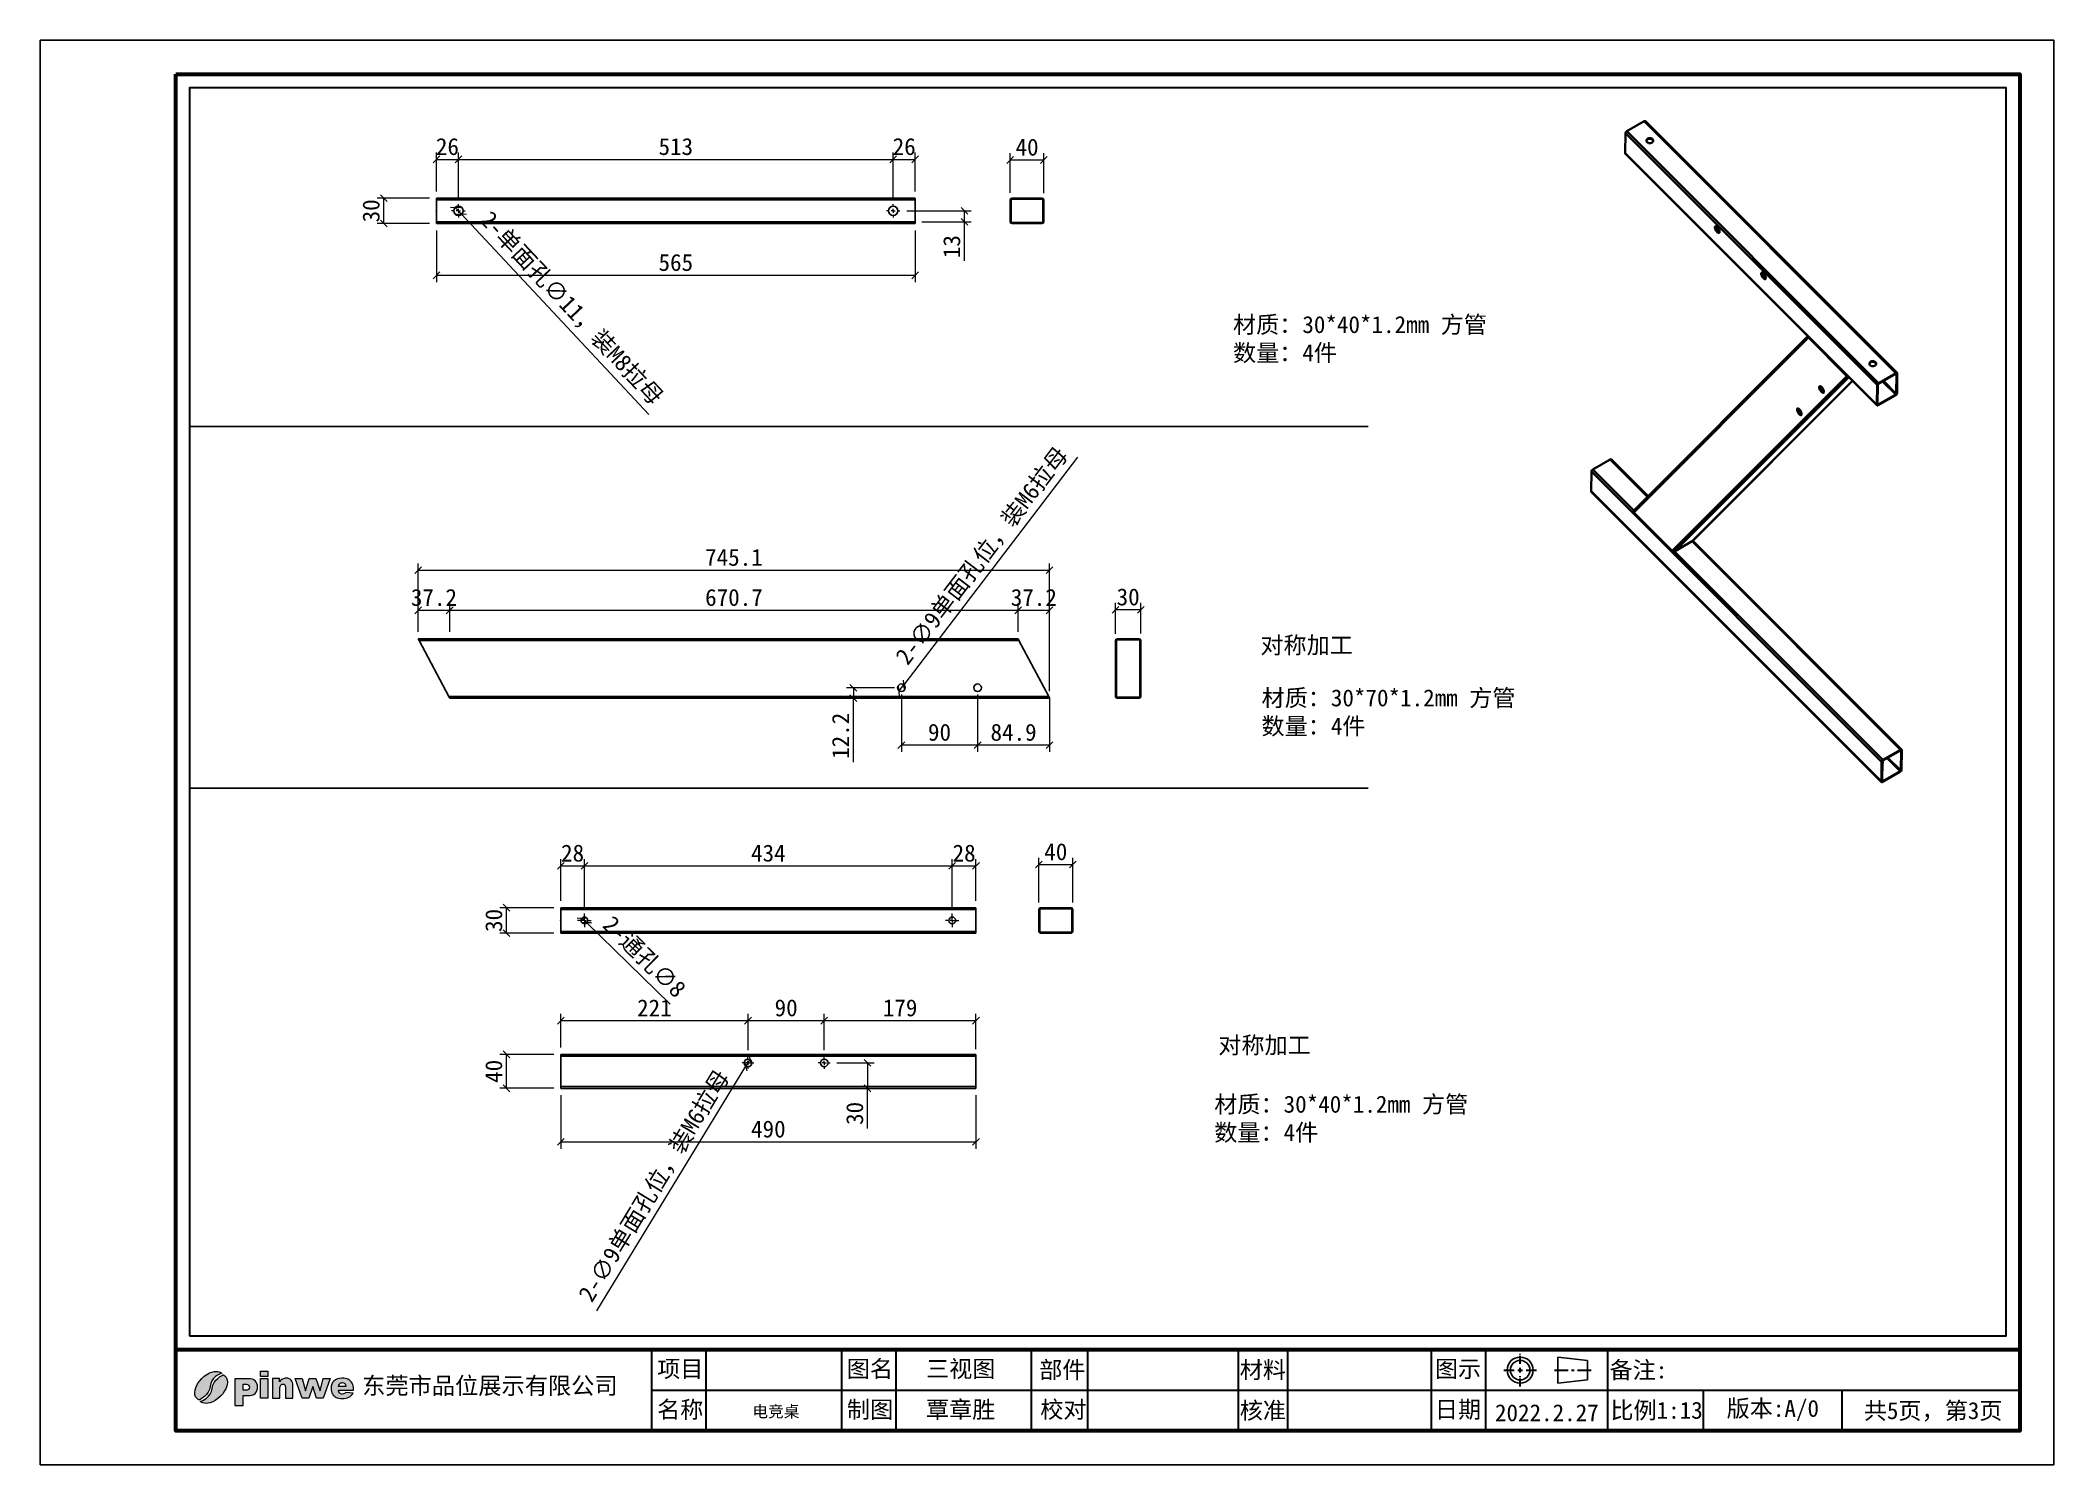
# Model space of a CAD drawing. Header units: inches. Extents: x 21728 to 86065, y -20660 to 1996.
# Drawn here: x 78937 to 81313, y -10313 to -8633 of the extents above; entities that cross this region are included whole.
import ezdxf

# ---------------------------------------------------------------- set-up
doc = ezdxf.new("R2010")
doc.units = ezdxf.units.IN
doc.header["$MEASUREMENT"] = 0
doc.linetypes.add('CENTER2', pattern=[28.575, 19.05, -3.175, 3.175, -3.175])
doc.layers.add('_U+56FE_U+5C42 1', color=7, linetype='Continuous')
doc.layers.add('图框', color=5, linetype='Continuous', lineweight=60)
doc.layers.add('轮廓线', color=7, linetype='Continuous', lineweight=30)
doc.styles.add('ee', font='simfang.ttf')
doc.styles.get("Standard").update_dxf_attribs({"font": 'arial.ttf'})
doc.styles.add('宋体', font='')
doc.styles.add('样式 1', font='')
doc.styles.get('宋体').set_extended_font_data('SimSun')
doc.styles.get('样式 1').set_extended_font_data('SimSun')
doc.dimstyles.new('1-8', dxfattribs={"dimscale": 8, "dimtxt": 2.5, "dimasz": 1, "dimexe": 1, "dimexo": 1, "dimtad": 1, "dimdec": 1, "dimdsep": 46, "dimtxsty": '宋体', "dimblk": 'OBLIQUE', "dimcen": 2.5, "dimclrd": 3, "dimclre": 3, "dimclrt": 256, "dimadec": 0, "dimazin": 0, "dimtfac": 1, "dimtdec": 1, "dimtmove": 1, "dimatfit": 3, "dimfxl": 0, "dimlwd": 9, "dimlwe": 9, "dimarcsym": 0})

msp = doc.modelspace()

# ---------------------------------------------------------------- texts
at = {"color": 7, "lineweight": 15, "char_height": 20, "width": 418.1733, "attachment_point": 4, "style": 'ee'}
for s, insert in [('\\P材质：30*40*1.2mm 方管\\P数量：4件', (80344.71, -8969.75)), ('\\P对称加工', (80377.05, -9331.14)), ('\\P材质：30*70*1.2mm 方管\\P数量：4件', (80378.38, -9410.03)), ('\\P对称加工', (80327.39, -9802.93)), ('\\P材质：30*40*1.2mm 方管\\P数量：4件', (80322.61, -9889.29))]:
    msp.add_mtext(s, dxfattribs=dict(at, insert=insert))
at = {"insert": (79317.13, -10210.02, 2.58), "char_height": 20.0908, "width": 1329.106, "attachment_point": 1}
msp.add_mtext('{\\fSimSun|b0|i0|c134|p2;东莞市品位展示有限公司}', dxfattribs=at)
at = {"layer": '轮廓线', "attachment_point": 5, "style": '样式 1'}
for s, insert, char_height, width in [('{\\fSimSun|b1|i0|c134|p2;项目}', (79692.47, -10201.34), 20, 149.7729), ('{\\fSimSun|b1|i0|c134|p2;图名}', (79916.22, -10201.34), 20, 149.7729), ('{\\fSimSun|b1|i0|c134|p2;三视图}', (80023.41, -10201.34), 20, 149.7729), ('{\\fSimSun|b1|i0|c134|p2;部件}', (80143.37, -10202.54), 20, 149.7729), ('{\\fSimSun|b1|i0|c134|p2;材料}', (80379.96, -10202.47), 20, 149.7729), ('{\\fSimSun|b1|i0|c134|p2;图示}', (80610.29, -10201.34), 20, 149.7729), ('{\\fSimSun|b1|i0|c134|p2;备注:}', (80823.12, -10202.61), 20, 149.7729), ('{\\fSimSun|b1|i0|c134|p2;名称}', (79692.42, -10249.34), 20, 149.7729), ('{\\fSimSun|b1|i0|c134|p2;制图}', (79916.42, -10249.34), 20, 149.7729), ('{\\fSimSun|b1|i0|c134|p2;覃章胜}', (80023.41, -10249.34), 20, 149.7729), ('{\\fSimSun|b1|i0|c134|p2;校对}', (80144.52, -10249.34), 20, 149.7729), ('{\\fSimSun|b1|i0|c134|p2;核准}', (80379.96, -10250.47), 20, 149.7729), ('{\\fSimSun|b1|i0|c134|p2;日期}', (80610.29, -10249.34), 20, 149.7729), ('{\\fSimSun|b1|i0|c134|p2;比例1:13}', (80844.57, -10250.24), 20, 135.4819), ('{\\fSimSun|b1|i0|c134|p2;版本:A/0}', (80981.74, -10249.34), 20, 163.7382), ('{\\fSimSun|b1|i0|c134|p2;共5页，第3页}', (81170.89, -10251), 20, 230.0387), ('{\\fSimSun|b1|i0|c134|p2;电竞桌}', (79805.32, -10251.31), 13.6, 176.9097), ('{\\fSimSun|b1|i0|c134|p2;2022.2.27}', (80715.07, -10252.24), 20, 144)]:
    msp.add_mtext(s, dxfattribs=dict(at, insert=insert, char_height=char_height, width=width))

# ---------------------------------------------------------------- blocks, each defined once
blk = doc.blocks.new('SW_CENTERMARKSYMBOL_0')
at = {"color": 0, "linetype": 'Continuous', "lineweight": 18}
for p, q in [((-5, 0), (-8, 0)), ((0, 0), (-2.5, 0)), ((0, 5), (0, 8)), ((0, 0), (0, 2.5)), ((0, 0), (0, -2.5)), ((0, 0), (2.5, 0)), ((5, 0), (8, 0)), ((0, -5), (0, -8))]:
    blk.add_line(p, q, dxfattribs=at)
blk = doc.blocks.new('SW_CENTERMARKSYMBOL_1')
at = {"color": 0, "linetype": 'Continuous', "lineweight": 18}
for p, q in [((-5, 0), (-8, 0)), ((0, 0), (-2.5, 0)), ((0, 5), (0, 8)), ((0, 0), (0, 2.5)), ((0, 0), (0, -2.5)), ((0, 0), (2.5, 0)), ((5, 0), (8, 0)), ((0, -5), (0, -8))]:
    blk.add_line(p, q, dxfattribs=at)
blk = doc.blocks.new('SW_CENTERMARKSYMBOL_2')
at = {"color": 0, "linetype": 'Continuous', "lineweight": 18}
for p, q in [((-5, 0), (-7, 0)), ((0, 0), (-2.5, 0)), ((0, 5), (0, 7)), ((0, 0), (0, 2.5)), ((0, 0), (0, -2.5)), ((0, 0), (2.5, 0)), ((5, 0), (7, 0)), ((0, -5), (0, -7))]:
    blk.add_line(p, q, dxfattribs=at)
blk = doc.blocks.new('SW_CENTERMARKSYMBOL_3')
at = {"color": 0, "linetype": 'Continuous', "lineweight": 18}
for p, q in [((-5, 0), (-7, 0)), ((0, 0), (-2.5, 0)), ((0, 5), (0, 7)), ((0, 0), (0, 2.5)), ((0, 0), (0, -2.5)), ((0, 0), (2.5, 0)), ((5, 0), (7, 0)), ((0, -5), (0, -7))]:
    blk.add_line(p, q, dxfattribs=at)
blk = doc.blocks.new('_Oblique')
at = {"color": 0, "linetype": 'ByBlock', "lineweight": -2}
blk.add_line((-0.5, -0.5), (0.5, 0.5), dxfattribs=at)
blk = doc.blocks.new('*D280')
at = {"color": 3, "lineweight": 9, "transparency": 16777216}
for p, q in [((79404.7, -8857.5), (79404.7, -8918.5)), ((79969.7, -8857.5), (79969.7, -8918.5)), ((79404.7, -8910.5), (79969.7, -8910.5))]:
    blk.add_line(p, q, dxfattribs=at)
at = {"layer": 'Defpoints', "color": 0, "transparency": 16777216}
for p in [(79404.7, -8849.5), (79969.7, -8849.5), (79969.7, -8910.5)]:
    blk.add_point(p, dxfattribs=at)
at = {"color": 3, "lineweight": 9, "transparency": 16777216, "xscale": 8, "yscale": 8, "zscale": 8, "rotation": 180}
blk.add_blockref('_Oblique', (79404.7, -8910.5), dxfattribs=at)
at = {"color": 3, "lineweight": 9, "transparency": 16777216, "xscale": 8, "yscale": 8, "zscale": 8}
blk.add_blockref('_Oblique', (79969.7, -8910.5), dxfattribs=at)
at = {"transparency": 16777216, "insert": (79687.2, -8895.5), "char_height": 20, "attachment_point": 5, "style": '宋体'}
blk.add_mtext('565', dxfattribs=at)
blk = doc.blocks.new('*D281')
at = {"color": 3, "lineweight": 9, "transparency": 16777216}
for p, q in [((79396.7, -8819.5), (79334.7, -8819.5)), ((79342.7, -8849.5), (79342.7, -8819.5)), ((79396.7, -8849.5), (79334.7, -8849.5))]:
    blk.add_line(p, q, dxfattribs=at)
at = {"layer": 'Defpoints', "color": 0, "transparency": 16777216}
for p in [(79342.7, -8819.5), (79404.7, -8819.5), (79404.7, -8849.5)]:
    blk.add_point(p, dxfattribs=at)
at = {"color": 3, "lineweight": 9, "transparency": 16777216, "xscale": 8, "yscale": 8, "zscale": 8}
for p, rotation in [((79342.7, -8819.5), 90), ((79342.7, -8849.5), 270)]:
    blk.add_blockref('_Oblique', p, dxfattribs=dict(at, rotation=rotation))
at = {"transparency": 16777216, "insert": (79327.7, -8834.5), "char_height": 20, "attachment_point": 5, "rotation": 90, "style": '宋体'}
blk.add_mtext('30', dxfattribs=at)
blk = doc.blocks.new('*D282')
at = {"color": 3, "lineweight": 9, "transparency": 16777216}
for p, q in [((79404.7, -8811.5), (79404.7, -8765.8)), ((79430.7, -8818.5), (79430.7, -8765.8)), ((79404.7, -8773.8), (79430.7, -8773.8))]:
    blk.add_line(p, q, dxfattribs=at)
at = {"layer": 'Defpoints', "color": 0, "transparency": 16777216}
for p in [(79430.7, -8773.8), (79404.7, -8819.5), (79430.7, -8826.5)]:
    blk.add_point(p, dxfattribs=at)
at = {"color": 3, "lineweight": 9, "transparency": 16777216, "xscale": 8, "yscale": 8, "zscale": 8, "rotation": 180}
blk.add_blockref('_Oblique', (79404.7, -8773.8), dxfattribs=at)
at = {"color": 3, "lineweight": 9, "transparency": 16777216, "xscale": 8, "yscale": 8, "zscale": 8}
blk.add_blockref('_Oblique', (79430.7, -8773.8), dxfattribs=at)
at = {"transparency": 16777216, "insert": (79417.7, -8758.8), "char_height": 20, "attachment_point": 5, "style": '宋体'}
blk.add_mtext('26', dxfattribs=at)
blk = doc.blocks.new('*D277')
at = {"color": 3, "lineweight": 9, "transparency": 16777216}
for p, q in [((79430.7, -8818.5), (79430.7, -8765.8)), ((79943.7, -8818.5), (79943.7, -8765.8)), ((79430.7, -8773.8), (79943.7, -8773.8))]:
    blk.add_line(p, q, dxfattribs=at)
at = {"layer": 'Defpoints', "color": 0, "transparency": 16777216}
for p in [(79943.7, -8773.8), (79430.7, -8826.5), (79943.7, -8826.5)]:
    blk.add_point(p, dxfattribs=at)
at = {"color": 3, "lineweight": 9, "transparency": 16777216, "xscale": 8, "yscale": 8, "zscale": 8, "rotation": 180}
blk.add_blockref('_Oblique', (79430.7, -8773.8), dxfattribs=at)
at = {"color": 3, "lineweight": 9, "transparency": 16777216, "xscale": 8, "yscale": 8, "zscale": 8}
blk.add_blockref('_Oblique', (79943.7, -8773.8), dxfattribs=at)
at = {"transparency": 16777216, "insert": (79687.2, -8758.8), "char_height": 20, "attachment_point": 5, "style": '宋体'}
blk.add_mtext('513', dxfattribs=at)
blk = doc.blocks.new('*D278')
at = {"color": 3, "lineweight": 9, "transparency": 16777216}
for p, q in [((79943.7, -8818.5), (79943.7, -8765.8)), ((79969.7, -8811.5), (79969.7, -8765.8)), ((79943.7, -8773.8), (79969.7, -8773.8))]:
    blk.add_line(p, q, dxfattribs=at)
at = {"layer": 'Defpoints', "color": 0, "transparency": 16777216}
for p in [(79969.7, -8773.8), (79943.7, -8826.5), (79969.7, -8819.5)]:
    blk.add_point(p, dxfattribs=at)
at = {"color": 3, "lineweight": 9, "transparency": 16777216, "xscale": 8, "yscale": 8, "zscale": 8, "rotation": 180}
blk.add_blockref('_Oblique', (79943.7, -8773.8), dxfattribs=at)
at = {"color": 3, "lineweight": 9, "transparency": 16777216, "xscale": 8, "yscale": 8, "zscale": 8}
blk.add_blockref('_Oblique', (79969.7, -8773.8), dxfattribs=at)
at = {"transparency": 16777216, "insert": (79956.7, -8758.8), "char_height": 20, "attachment_point": 5, "style": '宋体'}
blk.add_mtext('26', dxfattribs=at)
blk = doc.blocks.new('*D279')
at = {"color": 3, "lineweight": 9, "transparency": 16777216}
for p, q in [((79959.7, -8834.5), (80035.9, -8834.5)), ((80027.9, -8847.5), (80027.9, -8834.5)), ((79977.7, -8847.5), (80035.9, -8847.5)), ((80027.9, -8893.4), (80027.9, -8847.5))]:
    blk.add_line(p, q, dxfattribs=at)
at = {"layer": 'Defpoints', "color": 0, "transparency": 16777216}
for p in [(79951.7, -8834.5), (80027.9, -8834.5), (79969.7, -8847.5)]:
    blk.add_point(p, dxfattribs=at)
at = {"color": 3, "lineweight": 9, "transparency": 16777216, "xscale": 8, "yscale": 8, "zscale": 8}
for p, rotation in [((80027.9, -8834.5), 90), ((80027.9, -8847.5), 270)]:
    blk.add_blockref('_Oblique', p, dxfattribs=dict(at, rotation=rotation))
at = {"transparency": 16777216, "insert": (80012.9, -8876.7), "char_height": 20, "attachment_point": 5, "rotation": 90, "style": '宋体'}
blk.add_mtext('13', dxfattribs=at)
blk = doc.blocks.new('*D275')
at = {"color": 3, "lineweight": 9, "transparency": 16777216}
for p, q in [((80081.7, -8813.1), (80081.7, -8766.5)), ((80121.6, -8813.5), (80121.6, -8766.5)), ((80081.7, -8774.5), (80121.6, -8774.5))]:
    blk.add_line(p, q, dxfattribs=at)
at = {"layer": 'Defpoints', "color": 0, "transparency": 16777216}
for p in [(80121.6, -8774.5), (80081.7, -8821.1), (80121.6, -8821.5)]:
    blk.add_point(p, dxfattribs=at)
at = {"color": 3, "lineweight": 9, "transparency": 16777216, "xscale": 8, "yscale": 8, "zscale": 8, "rotation": 180}
blk.add_blockref('_Oblique', (80081.7, -8774.5), dxfattribs=at)
at = {"color": 3, "lineweight": 9, "transparency": 16777216, "xscale": 8, "yscale": 8, "zscale": 8}
blk.add_blockref('_Oblique', (80121.6, -8774.5), dxfattribs=at)
at = {"transparency": 16777216, "insert": (80101.7, -8759.5), "char_height": 20, "attachment_point": 5, "style": '宋体'}
blk.add_mtext('40', dxfattribs=at)
blk = doc.blocks.new('*D276')
at = {"color": 3, "lineweight": 9, "transparency": 16777216}
for p in [(79426.9, -8830.5), (79655.5, -9074.7)]:
    blk.add_line(p, (79434.4, -8838.5), dxfattribs=at)
at = {"layer": 'Defpoints', "color": 0, "transparency": 16777216}
for p in [(79426.9, -8830.5), (79434.4, -8838.5)]:
    blk.add_point(p, dxfattribs=at)
at = {"color": 3, "lineweight": 9, "transparency": 16777216, "xscale": 8, "yscale": 8, "zscale": 8}
for p, rotation in [((79426.9, -8830.5), 313.1067144328346), ((79434.4, -8838.5), 133.1067144328346)]:
    blk.add_blockref('_Oblique', p, dxfattribs=dict(at, rotation=rotation))
at = {"transparency": 16777216, "insert": (79563.7, -8950), "char_height": 20, "attachment_point": 5, "rotation": 313.1067, "style": '宋体'}
blk.add_mtext('2-单面孔∅11，装M8拉母', dxfattribs=at)
blk = doc.blocks.new('*D271')
at = {"color": 3, "lineweight": 9, "transparency": 16777216}
for p, q in [((79551.4, -9877.4), (79551.4, -9940.6)), ((80041.4, -9877.4), (80041.4, -9940.6)), ((79551.4, -9932.6), (80041.4, -9932.6))]:
    blk.add_line(p, q, dxfattribs=at)
at = {"layer": 'Defpoints', "color": 0, "transparency": 16777216}
for p in [(79551.4, -9869.4), (80041.4, -9869.4), (80041.4, -9932.6)]:
    blk.add_point(p, dxfattribs=at)
at = {"color": 3, "lineweight": 9, "transparency": 16777216, "xscale": 8, "yscale": 8, "zscale": 8, "rotation": 180}
blk.add_blockref('_Oblique', (79551.4, -9932.6), dxfattribs=at)
at = {"color": 3, "lineweight": 9, "transparency": 16777216, "xscale": 8, "yscale": 8, "zscale": 8}
blk.add_blockref('_Oblique', (80041.4, -9932.6), dxfattribs=at)
at = {"transparency": 16777216, "insert": (79796.4, -9917.6), "char_height": 20, "attachment_point": 5, "style": '宋体'}
blk.add_mtext('490', dxfattribs=at)
blk = doc.blocks.new('*D272')
at = {"color": 3, "lineweight": 9, "transparency": 16777216}
for p, q in [((79543.4, -9829.4), (79479.5, -9829.4)), ((79487.5, -9869.4), (79487.5, -9829.4)), ((79543.4, -9869.4), (79479.5, -9869.4))]:
    blk.add_line(p, q, dxfattribs=at)
at = {"layer": 'Defpoints', "color": 0, "transparency": 16777216}
for p in [(79487.5, -9829.4), (79551.4, -9829.4), (79551.4, -9869.4)]:
    blk.add_point(p, dxfattribs=at)
at = {"color": 3, "lineweight": 9, "transparency": 16777216, "xscale": 8, "yscale": 8, "zscale": 8}
for p, rotation in [((79487.5, -9829.4), 90), ((79487.5, -9869.4), 270)]:
    blk.add_blockref('_Oblique', p, dxfattribs=dict(at, rotation=rotation))
at = {"transparency": 16777216, "insert": (79472.5, -9849.4), "char_height": 20, "attachment_point": 5, "rotation": 90, "style": '宋体'}
blk.add_mtext('40', dxfattribs=at)
blk = doc.blocks.new('*D273')
at = {"color": 3, "lineweight": 9, "transparency": 16777216}
for p, q in [((79543.4, -9656.4), (79479.5, -9656.4)), ((79487.5, -9686.4), (79487.5, -9656.4)), ((79543.4, -9686.4), (79479.5, -9686.4))]:
    blk.add_line(p, q, dxfattribs=at)
at = {"layer": 'Defpoints', "color": 0, "transparency": 16777216}
for p in [(79487.5, -9656.4), (79551.4, -9656.4), (79551.4, -9686.4)]:
    blk.add_point(p, dxfattribs=at)
at = {"color": 3, "lineweight": 9, "transparency": 16777216, "xscale": 8, "yscale": 8, "zscale": 8}
for p, rotation in [((79487.5, -9656.4), 90), ((79487.5, -9686.4), 270)]:
    blk.add_blockref('_Oblique', p, dxfattribs=dict(at, rotation=rotation))
at = {"transparency": 16777216, "insert": (79472.5, -9671.4), "char_height": 20, "attachment_point": 5, "rotation": 90, "style": '宋体'}
blk.add_mtext('30', dxfattribs=at)
blk = doc.blocks.new('*D246')
at = {"color": 3, "lineweight": 9, "transparency": 16777216}
for p, q in [((79551.4, -9648.4), (79551.4, -9599.1)), ((79551.4, -9607.1), (79579.4, -9607.1)), ((79579.4, -9655.4), (79579.4, -9599.1))]:
    blk.add_line(p, q, dxfattribs=at)
at = {"layer": 'Defpoints', "color": 0, "transparency": 16777216}
for p in [(79579.4, -9607.1), (79551.4, -9656.4), (79579.4, -9663.4)]:
    blk.add_point(p, dxfattribs=at)
at = {"color": 3, "lineweight": 9, "transparency": 16777216, "xscale": 8, "yscale": 8, "zscale": 8, "rotation": 180}
blk.add_blockref('_Oblique', (79551.4, -9607.1), dxfattribs=at)
at = {"color": 3, "lineweight": 9, "transparency": 16777216, "xscale": 8, "yscale": 8, "zscale": 8}
blk.add_blockref('_Oblique', (79579.4, -9607.1), dxfattribs=at)
at = {"transparency": 16777216, "insert": (79565.4, -9592.1), "char_height": 20, "attachment_point": 5, "style": '宋体'}
blk.add_mtext('28', dxfattribs=at)
blk = doc.blocks.new('*D247')
at = {"color": 3, "lineweight": 9, "transparency": 16777216}
for p, q in [((79579.4, -9655.4), (79579.4, -9599.1)), ((79579.4, -9607.1), (80013.4, -9607.1)), ((80013.4, -9655.4), (80013.4, -9599.1))]:
    blk.add_line(p, q, dxfattribs=at)
at = {"layer": 'Defpoints', "color": 0, "transparency": 16777216}
for p in [(80013.4, -9607.1), (79579.4, -9663.4), (80013.4, -9663.4)]:
    blk.add_point(p, dxfattribs=at)
at = {"color": 3, "lineweight": 9, "transparency": 16777216, "xscale": 8, "yscale": 8, "zscale": 8, "rotation": 180}
blk.add_blockref('_Oblique', (79579.4, -9607.1), dxfattribs=at)
at = {"color": 3, "lineweight": 9, "transparency": 16777216, "xscale": 8, "yscale": 8, "zscale": 8}
blk.add_blockref('_Oblique', (80013.4, -9607.1), dxfattribs=at)
at = {"transparency": 16777216, "insert": (79796.4, -9592.1), "char_height": 20, "attachment_point": 5, "style": '宋体'}
blk.add_mtext('434', dxfattribs=at)
blk = doc.blocks.new('*D248')
at = {"color": 3, "lineweight": 9, "transparency": 16777216}
for p, q in [((80013.4, -9655.4), (80013.4, -9599.1)), ((80013.4, -9607.1), (80041.4, -9607.1)), ((80041.4, -9648.4), (80041.4, -9599.1))]:
    blk.add_line(p, q, dxfattribs=at)
at = {"layer": 'Defpoints', "color": 0, "transparency": 16777216}
for p in [(80041.4, -9607.1), (80013.4, -9663.4), (80041.4, -9656.4)]:
    blk.add_point(p, dxfattribs=at)
at = {"color": 3, "lineweight": 9, "transparency": 16777216, "xscale": 8, "yscale": 8, "zscale": 8, "rotation": 180}
blk.add_blockref('_Oblique', (80013.4, -9607.1), dxfattribs=at)
at = {"color": 3, "lineweight": 9, "transparency": 16777216, "xscale": 8, "yscale": 8, "zscale": 8}
blk.add_blockref('_Oblique', (80041.4, -9607.1), dxfattribs=at)
at = {"transparency": 16777216, "insert": (80027.4, -9592.1), "char_height": 20, "attachment_point": 5, "style": '宋体'}
blk.add_mtext('28', dxfattribs=at)
blk = doc.blocks.new('*D249')
at = {"color": 3, "lineweight": 9, "transparency": 16777216}
for p in [(79576.5, -9668.6), (79680.5, -9770.1)]:
    blk.add_line(p, (79582.2, -9674.2), dxfattribs=at)
at = {"layer": 'Defpoints', "color": 0, "transparency": 16777216}
for p in [(79576.5, -9668.6), (79582.2, -9674.2)]:
    blk.add_point(p, dxfattribs=at)
at = {"color": 3, "lineweight": 9, "transparency": 16777216, "xscale": 8, "yscale": 8, "zscale": 8}
for p, rotation in [((79576.5, -9668.6), 315.6788580411176), ((79582.2, -9674.2), 135.6788580411176)]:
    blk.add_blockref('_Oblique', p, dxfattribs=dict(at, rotation=rotation))
at = {"transparency": 16777216, "insert": (79649.5, -9714.9), "char_height": 20, "attachment_point": 5, "rotation": 315.6789, "style": '宋体'}
blk.add_mtext('2-通孔∅8', dxfattribs=at)
blk = doc.blocks.new('*D290')
at = {"color": 3, "lineweight": 9, "transparency": 16777216}
for p, q in [((79551.4, -9821.4), (79551.4, -9781.6)), ((79772.4, -9824.4), (79772.4, -9781.6)), ((79551.4, -9789.6), (79772.4, -9789.6))]:
    blk.add_line(p, q, dxfattribs=at)
at = {"layer": 'Defpoints', "color": 0, "transparency": 16777216}
for p in [(79772.4, -9789.6), (79551.4, -9829.4), (79772.4, -9832.4)]:
    blk.add_point(p, dxfattribs=at)
at = {"color": 3, "lineweight": 9, "transparency": 16777216, "xscale": 8, "yscale": 8, "zscale": 8, "rotation": 180}
blk.add_blockref('_Oblique', (79551.4, -9789.6), dxfattribs=at)
at = {"color": 3, "lineweight": 9, "transparency": 16777216, "xscale": 8, "yscale": 8, "zscale": 8}
blk.add_blockref('_Oblique', (79772.4, -9789.6), dxfattribs=at)
at = {"transparency": 16777216, "insert": (79661.9, -9774.6), "char_height": 20, "attachment_point": 5, "style": '宋体'}
blk.add_mtext('221', dxfattribs=at)
blk = doc.blocks.new('*D291')
at = {"color": 3, "lineweight": 9, "transparency": 16777216}
for p, q in [((79772.4, -9824.4), (79772.4, -9781.6)), ((79862.4, -9824.4), (79862.4, -9781.6)), ((79772.4, -9789.6), (79862.4, -9789.6))]:
    blk.add_line(p, q, dxfattribs=at)
at = {"layer": 'Defpoints', "color": 0, "transparency": 16777216}
for p in [(79862.4, -9789.6), (79772.4, -9832.4), (79862.4, -9832.4)]:
    blk.add_point(p, dxfattribs=at)
at = {"color": 3, "lineweight": 9, "transparency": 16777216, "xscale": 8, "yscale": 8, "zscale": 8, "rotation": 180}
blk.add_blockref('_Oblique', (79772.4, -9789.6), dxfattribs=at)
at = {"color": 3, "lineweight": 9, "transparency": 16777216, "xscale": 8, "yscale": 8, "zscale": 8}
blk.add_blockref('_Oblique', (79862.4, -9789.6), dxfattribs=at)
at = {"transparency": 16777216, "insert": (79817.4, -9774.6), "char_height": 20, "attachment_point": 5, "style": '宋体'}
blk.add_mtext('90', dxfattribs=at)
blk = doc.blocks.new('*D292')
at = {"color": 3, "lineweight": 9, "transparency": 16777216}
for p, q in [((79862.4, -9824.4), (79862.4, -9781.6)), ((80041.4, -9823.4), (80041.4, -9781.6)), ((79862.4, -9789.6), (80041.4, -9789.6))]:
    blk.add_line(p, q, dxfattribs=at)
at = {"layer": 'Defpoints', "color": 0, "transparency": 16777216}
for p in [(80041.4, -9789.6), (79862.4, -9832.4), (80041.4, -9831.4)]:
    blk.add_point(p, dxfattribs=at)
at = {"color": 3, "lineweight": 9, "transparency": 16777216, "xscale": 8, "yscale": 8, "zscale": 8, "rotation": 180}
blk.add_blockref('_Oblique', (79862.4, -9789.6), dxfattribs=at)
at = {"color": 3, "lineweight": 9, "transparency": 16777216, "xscale": 8, "yscale": 8, "zscale": 8}
blk.add_blockref('_Oblique', (80041.4, -9789.6), dxfattribs=at)
at = {"transparency": 16777216, "insert": (79951.9, -9774.6), "char_height": 20, "attachment_point": 5, "style": '宋体'}
blk.add_mtext('179', dxfattribs=at)
blk = doc.blocks.new('*D293')
at = {"color": 3, "lineweight": 9, "transparency": 16777216}
for p, q in [((79877.4, -9839.4), (79921.4, -9839.4)), ((79913.4, -9839.4), (79913.4, -9869.4)), ((79887.4, -9869.4), (79921.4, -9869.4)), ((79913.4, -9916.8), (79913.4, -9869.4))]:
    blk.add_line(p, q, dxfattribs=at)
at = {"layer": 'Defpoints', "color": 0, "transparency": 16777216}
for p in [(79869.4, -9839.4), (79879.4, -9869.4), (79913.4, -9869.4)]:
    blk.add_point(p, dxfattribs=at)
at = {"color": 3, "lineweight": 9, "transparency": 16777216, "xscale": 8, "yscale": 8, "zscale": 8}
for p, rotation in [((79913.4, -9839.4), 90), ((79913.4, -9869.4), 270)]:
    blk.add_blockref('_Oblique', p, dxfattribs=dict(at, rotation=rotation))
at = {"transparency": 16777216, "insert": (79898.4, -9899), "char_height": 20, "attachment_point": 5, "rotation": 90, "style": '宋体'}
blk.add_mtext('30', dxfattribs=at)
blk = doc.blocks.new('*D286')
at = {"color": 3, "lineweight": 9, "transparency": 16777216}
for p in [(79774.7, -9835.6), (79594.2, -10131.7)]:
    blk.add_line(p, (79770, -9843.3), dxfattribs=at)
at = {"layer": 'Defpoints', "color": 0, "transparency": 16777216}
for p in [(79774.7, -9835.6), (79770, -9843.3)]:
    blk.add_point(p, dxfattribs=at)
at = {"color": 3, "lineweight": 9, "transparency": 16777216, "xscale": 8, "yscale": 8, "zscale": 8}
for p, rotation in [((79774.7, -9835.6), 238.6290018372846), ((79770, -9843.3), 58.62900183728456)]:
    blk.add_blockref('_Oblique', p, dxfattribs=dict(at, rotation=rotation))
at = {"transparency": 16777216, "insert": (79662.4, -9984.9), "char_height": 20, "attachment_point": 5, "rotation": 58.629, "style": '宋体'}
blk.add_mtext('2-∅9单面孔位，装M6拉母', dxfattribs=at)
blk = doc.blocks.new('*D274')
at = {"color": 3, "lineweight": 9, "transparency": 16777216}
for p, q in [((80115.6, -9650.4), (80115.6, -9597.5)), ((80155.6, -9650.4), (80155.6, -9597.5)), ((80115.6, -9605.5), (80155.6, -9605.5))]:
    blk.add_line(p, q, dxfattribs=at)
at = {"layer": 'Defpoints', "color": 0, "transparency": 16777216}
for p in [(80155.6, -9605.5), (80115.6, -9658.4), (80155.6, -9658.4)]:
    blk.add_point(p, dxfattribs=at)
at = {"color": 3, "lineweight": 9, "transparency": 16777216, "xscale": 8, "yscale": 8, "zscale": 8, "rotation": 180}
blk.add_blockref('_Oblique', (80115.6, -9605.5), dxfattribs=at)
at = {"color": 3, "lineweight": 9, "transparency": 16777216, "xscale": 8, "yscale": 8, "zscale": 8}
blk.add_blockref('_Oblique', (80155.6, -9605.5), dxfattribs=at)
at = {"transparency": 16777216, "insert": (80135.6, -9590.5), "char_height": 20, "attachment_point": 5, "style": '宋体'}
blk.add_mtext('40', dxfattribs=at)
blk = doc.blocks.new('*D289')
at = {"color": 3, "lineweight": 9, "transparency": 16777216}
for p, q in [((79383.2, -9331.2), (79383.2, -9250.3)), ((79383.2, -9258.3), (80128.3, -9258.3)), ((80128.3, -9401.2), (80128.3, -9250.3))]:
    blk.add_line(p, q, dxfattribs=at)
at = {"layer": 'Defpoints', "color": 0, "transparency": 16777216}
for p in [(80128.3, -9258.3), (79383.2, -9339.2), (80128.3, -9409.2)]:
    blk.add_point(p, dxfattribs=at)
at = {"color": 3, "lineweight": 9, "transparency": 16777216, "xscale": 8, "yscale": 8, "zscale": 8, "rotation": 180}
blk.add_blockref('_Oblique', (79383.2, -9258.3), dxfattribs=at)
at = {"color": 3, "lineweight": 9, "transparency": 16777216, "xscale": 8, "yscale": 8, "zscale": 8}
blk.add_blockref('_Oblique', (80128.3, -9258.3), dxfattribs=at)
at = {"transparency": 16777216, "insert": (79755.8, -9243.3), "char_height": 20, "attachment_point": 5, "style": '宋体'}
blk.add_mtext('745.1', dxfattribs=at)
blk = doc.blocks.new('*D228')
at = {"color": 3, "lineweight": 9, "transparency": 16777216}
for p, q in [((79383.2, -9331.2), (79383.2, -9297.6)), ((79383.2, -9305.6), (79420.4, -9305.6)), ((79420.4, -9331.2), (79420.4, -9297.6))]:
    blk.add_line(p, q, dxfattribs=at)
at = {"layer": 'Defpoints', "color": 0, "transparency": 16777216}
for p in [(79420.4, -9305.6), (79383.2, -9339.2), (79420.4, -9339.2)]:
    blk.add_point(p, dxfattribs=at)
at = {"color": 3, "lineweight": 9, "transparency": 16777216, "xscale": 8, "yscale": 8, "zscale": 8, "rotation": 180}
blk.add_blockref('_Oblique', (79383.2, -9305.6), dxfattribs=at)
at = {"color": 3, "lineweight": 9, "transparency": 16777216, "xscale": 8, "yscale": 8, "zscale": 8}
blk.add_blockref('_Oblique', (79420.4, -9305.6), dxfattribs=at)
at = {"transparency": 16777216, "insert": (79401.8, -9290.6), "char_height": 20, "attachment_point": 5, "style": '宋体'}
blk.add_mtext('37.2', dxfattribs=at)
blk = doc.blocks.new('*D229')
at = {"color": 3, "lineweight": 9, "transparency": 16777216}
for p, q in [((79420.4, -9331.2), (79420.4, -9297.6)), ((79420.4, -9305.6), (80091.1, -9305.6)), ((80091.1, -9331.2), (80091.1, -9297.6))]:
    blk.add_line(p, q, dxfattribs=at)
at = {"layer": 'Defpoints', "color": 0, "transparency": 16777216}
for p in [(80091.1, -9305.6), (79420.4, -9339.2), (80091.1, -9339.2)]:
    blk.add_point(p, dxfattribs=at)
at = {"color": 3, "lineweight": 9, "transparency": 16777216, "xscale": 8, "yscale": 8, "zscale": 8, "rotation": 180}
blk.add_blockref('_Oblique', (79420.4, -9305.6), dxfattribs=at)
at = {"color": 3, "lineweight": 9, "transparency": 16777216, "xscale": 8, "yscale": 8, "zscale": 8}
blk.add_blockref('_Oblique', (80091.1, -9305.6), dxfattribs=at)
at = {"transparency": 16777216, "insert": (79755.8, -9290.6), "char_height": 20, "attachment_point": 5, "style": '宋体'}
blk.add_mtext('670.7', dxfattribs=at)
blk = doc.blocks.new('*D230')
at = {"color": 3, "lineweight": 9, "transparency": 16777216}
for p, q in [((80091.1, -9331.2), (80091.1, -9297.6)), ((80091.1, -9305.6), (80128.3, -9305.6)), ((80128.3, -9331.2), (80128.3, -9297.6))]:
    blk.add_line(p, q, dxfattribs=at)
at = {"layer": 'Defpoints', "color": 0, "transparency": 16777216}
for p in [(80128.3, -9305.6), (80091.1, -9339.2), (80128.3, -9339.2)]:
    blk.add_point(p, dxfattribs=at)
at = {"color": 3, "lineweight": 9, "transparency": 16777216, "xscale": 8, "yscale": 8, "zscale": 8, "rotation": 180}
blk.add_blockref('_Oblique', (80091.1, -9305.6), dxfattribs=at)
at = {"color": 3, "lineweight": 9, "transparency": 16777216, "xscale": 8, "yscale": 8, "zscale": 8}
blk.add_blockref('_Oblique', (80128.3, -9305.6), dxfattribs=at)
at = {"transparency": 16777216, "insert": (80109.7, -9290.6), "char_height": 20, "attachment_point": 5, "style": '宋体'}
blk.add_mtext('37.2', dxfattribs=at)
blk = doc.blocks.new('*D254')
at = {"color": 3, "lineweight": 9, "transparency": 16777216}
for p, q in [((80043.4, -9405), (80043.4, -9472.6)), ((80128.3, -9409.2), (80128.3, -9472.6)), ((80128.3, -9464.6), (80043.4, -9464.6))]:
    blk.add_line(p, q, dxfattribs=at)
at = {"layer": 'Defpoints', "color": 0, "transparency": 16777216}
for p in [(80043.4, -9397), (80128.3, -9401.2), (80043.4, -9464.6)]:
    blk.add_point(p, dxfattribs=at)
at = {"color": 3, "lineweight": 9, "transparency": 16777216, "xscale": 8, "yscale": 8, "zscale": 8, "rotation": 180}
blk.add_blockref('_Oblique', (80043.4, -9464.6), dxfattribs=at)
at = {"color": 3, "lineweight": 9, "transparency": 16777216, "xscale": 8, "yscale": 8, "zscale": 8}
blk.add_blockref('_Oblique', (80128.3, -9464.6), dxfattribs=at)
at = {"transparency": 16777216, "insert": (80085.8, -9449.6), "char_height": 20, "attachment_point": 5, "style": '宋体'}
blk.add_mtext('84.9', dxfattribs=at)
blk = doc.blocks.new('*D255')
at = {"color": 3, "lineweight": 9, "transparency": 16777216}
for p, q in [((79953.4, -9405), (79953.4, -9472.6)), ((80043.4, -9405), (80043.4, -9472.6)), ((80043.4, -9464.6), (79953.4, -9464.6))]:
    blk.add_line(p, q, dxfattribs=at)
at = {"layer": 'Defpoints', "color": 0, "transparency": 16777216}
for p in [(79953.4, -9397), (80043.4, -9397), (79953.4, -9464.6)]:
    blk.add_point(p, dxfattribs=at)
at = {"color": 3, "lineweight": 9, "transparency": 16777216, "xscale": 8, "yscale": 8, "zscale": 8, "rotation": 180}
blk.add_blockref('_Oblique', (79953.4, -9464.6), dxfattribs=at)
at = {"color": 3, "lineweight": 9, "transparency": 16777216, "xscale": 8, "yscale": 8, "zscale": 8}
blk.add_blockref('_Oblique', (80043.4, -9464.6), dxfattribs=at)
at = {"transparency": 16777216, "insert": (79998.4, -9449.6), "char_height": 20, "attachment_point": 5, "style": '宋体'}
blk.add_mtext('90', dxfattribs=at)
blk = doc.blocks.new('*D283')
at = {"color": 3, "lineweight": 9, "transparency": 16777216}
for p, q in [((79945.4, -9397), (79888.7, -9397)), ((79896.7, -9397), (79896.7, -9409.2)), ((79915.4, -9409.2), (79888.7, -9409.2)), ((79896.7, -9484.8), (79896.7, -9409.2))]:
    blk.add_line(p, q, dxfattribs=at)
at = {"layer": 'Defpoints', "color": 0, "transparency": 16777216}
for p in [(79953.4, -9397), (79896.7, -9409.2), (79923.4, -9409.2)]:
    blk.add_point(p, dxfattribs=at)
at = {"color": 3, "lineweight": 9, "transparency": 16777216, "xscale": 8, "yscale": 8, "zscale": 8}
for p, rotation in [((79896.7, -9397), 90), ((79896.7, -9409.2), 270)]:
    blk.add_blockref('_Oblique', p, dxfattribs=dict(at, rotation=rotation))
at = {"transparency": 16777216, "insert": (79881.7, -9453.7), "char_height": 20, "attachment_point": 5, "rotation": 90, "style": '宋体'}
blk.add_mtext('12.2', dxfattribs=at)
blk = doc.blocks.new('*D284')
at = {"color": 3, "lineweight": 9, "transparency": 16777216}
for p, q in [((80206, -9333.2), (80206, -9297)), ((80236, -9305), (80206, -9305)), ((80236, -9333), (80236, -9297))]:
    blk.add_line(p, q, dxfattribs=at)
at = {"layer": 'Defpoints', "color": 0, "transparency": 16777216}
for p in [(80206, -9305), (80206, -9341.2), (80236, -9341)]:
    blk.add_point(p, dxfattribs=at)
at = {"color": 3, "lineweight": 9, "transparency": 16777216, "xscale": 8, "yscale": 8, "zscale": 8, "rotation": 180}
blk.add_blockref('_Oblique', (80206, -9305), dxfattribs=at)
at = {"color": 3, "lineweight": 9, "transparency": 16777216, "xscale": 8, "yscale": 8, "zscale": 8}
blk.add_blockref('_Oblique', (80236, -9305), dxfattribs=at)
at = {"transparency": 16777216, "insert": (80221, -9290), "char_height": 20, "attachment_point": 5, "style": '宋体'}
blk.add_mtext('30', dxfattribs=at)
blk = doc.blocks.new('*D285')
at = {"color": 3, "lineweight": 9, "transparency": 16777216}
for p in [(80161.4, -9125.1), (79950.6, -9400.6)]:
    blk.add_line(p, (79956.1, -9393.5), dxfattribs=at)
at = {"layer": 'Defpoints', "color": 0, "transparency": 16777216}
for p in [(79950.6, -9400.6), (79956.1, -9393.5)]:
    blk.add_point(p, dxfattribs=at)
at = {"color": 3, "lineweight": 9, "transparency": 16777216, "xscale": 8, "yscale": 8, "zscale": 8}
for p, rotation in [((79950.6, -9400.6), 52.58422448198856), ((79956.1, -9393.5), 232.5842244819886)]:
    blk.add_blockref('_Oblique', p, dxfattribs=dict(at, rotation=rotation))
at = {"transparency": 16777216, "insert": (80049.2, -9241.9), "char_height": 20, "attachment_point": 5, "rotation": 52.5842, "style": '宋体'}
blk.add_mtext('2-∅9单面孔位，装M6拉母', dxfattribs=at)

# ---------------------------------------------------------------- dimensions: what is measured, and where the dimension line sits
at = {"color": 1}
for base, p1, p2, picture, middle in [((79430.68, -8773.78), (79404.68, -8819.5), (79430.68, -8826.5), '*D282', (79417.68, -8773.78)), ((79969.68, -8773.78), (79943.68, -8826.5), (79969.68, -8819.5), '*D278', (79956.68, -8773.78)), ((79420.41, -9305.62), (79383.21, -9339.24), (79420.41, -9339.24), '*D228', (79401.81, -9305.62)), ((80128.31, -9305.62), (80091.11, -9339.24), (80128.31, -9339.24), '*D230', (80109.71, -9305.62)), ((80205.99, -9305.05), (80235.97, -9340.95), (80205.99, -9341.24), '*D284', (80220.98, -9305.05)), ((79579.38, -9607.11), (79551.38, -9656.38), (79579.38, -9663.38), '*D246', (79565.38, -9607.11)), ((80041.38, -9607.11), (80013.38, -9663.38), (80041.38, -9656.38), '*D248', (80027.38, -9607.11))]:
    dim = msp.add_linear_dim(base=base, p1=p1, p2=p2, dimstyle='1-8', dxfattribs=at)
    dim.commit()
    dim.dimension.update_dxf_attribs({"geometry": picture, "text_midpoint": middle, "dimtype": 160})
for base, p1, p2, picture, middle in [((79943.68, -8773.78), (79430.68, -8826.5), (79943.68, -8826.5), '*D277', (79687.18, -8758.78)), ((80121.6313, -8774.4866), (80081.676, -8821.0801), (80121.6313, -8821.5006), '*D275', (80101.6537, -8759.4866)), ((79969.68, -8910.49), (79404.68, -8849.5), (79969.68, -8849.5), '*D280', (79687.18, -8895.49)), ((80128.31, -9258.31), (79383.21, -9339.24), (80128.31, -9409.24), '*D289', (79755.76, -9243.31)), ((80091.11, -9305.62), (79420.41, -9339.24), (80091.11, -9339.24), '*D229', (79755.76, -9290.62)), ((79953.37, -9464.55), (80043.37, -9397.04), (79953.37, -9397.04), '*D255', (79998.37, -9449.55)), ((80043.37, -9464.55), (80128.31, -9401.24), (80043.37, -9397.04), '*D254', (80085.84, -9449.55)), ((80013.38, -9607.11), (79579.38, -9663.38), (80013.38, -9663.38), '*D247', (79796.38, -9592.11)), ((80155.65, -9605.47), (80115.65, -9658.38), (80155.65, -9658.38), '*D274', (80135.65, -9590.47)), ((79772.38, -9789.62), (79551.38, -9829.44), (79772.38, -9832.44), '*D290', (79661.88, -9774.62)), ((79862.38, -9789.62), (79772.38, -9832.44), (79862.38, -9832.44), '*D291', (79817.38, -9774.62)), ((80041.38, -9789.62), (79862.38, -9832.44), (80041.38, -9831.44), '*D292', (79951.88, -9774.62)), ((80041.38, -9932.58), (79551.38, -9869.44), (80041.38, -9869.44), '*D271', (79796.38, -9917.58))]:
    dim = msp.add_linear_dim(base=base, p1=p1, p2=p2, dimstyle='1-8', dxfattribs=at)
    dim.commit()
    dim.dimension.update_dxf_attribs({"geometry": picture, "text_midpoint": middle})
for base, p1, p2, picture, middle in [((79342.7, -8819.5), (79404.68, -8849.5), (79404.68, -8819.5), '*D281', (79342.7, -8834.5)), ((80027.86, -8834.5), (79969.68, -8847.5), (79951.68, -8834.5), '*D279', (80027.86, -8876.65)), ((79896.67, -9409.24), (79953.37, -9397.04), (79923.37, -9409.24), '*D283', (79897.58, -9453.68)), ((79487.52, -9656.38), (79551.38, -9686.38), (79551.38, -9656.38), '*D273', (79487.52, -9671.38)), ((79913.39, -9869.44), (79869.38, -9839.44), (79879.43, -9869.44), '*D293', (79913.39, -9899.03))]:
    dim = msp.add_linear_dim(base=base, p1=p1, p2=p2, angle=90, dimstyle='1-8', dxfattribs=at)
    dim.commit()
    dim.dimension.update_dxf_attribs({"geometry": picture, "text_midpoint": middle, "dimtype": 160})
for p1, p2, text, picture, middle in [((79426.92, -8830.49), (79434.44, -8838.52), '2-单面孔<>，装M8拉母', '*D276', (79563.73, -8950.04)), ((79950.63, -9400.62), (79956.1, -9393.47), '2-<>单面孔位，装M6拉母', '*D285', (80049.16, -9241.9)), ((79576.51, -9668.58), (79582.24, -9674.17), '2-通孔<>', '*D249', (79649.54, -9714.95)), ((79774.72, -9835.6), (79770.03, -9843.29), '2-<>单面孔位，装M6拉母', '*D286', (79662.41, -9984.88))]:
    dim = msp.add_diameter_dim_2p(p1=p1, p2=p2, text=text, dimstyle='1-8', dxfattribs=at)
    dim.commit()
    dim.dimension.update_dxf_attribs({"geometry": picture, "text_midpoint": middle})
dim = msp.add_linear_dim(base=(79487.52, -9829.44), p1=(79551.38, -9869.44), p2=(79551.38, -9829.44), angle=90, dimstyle='1-8', dxfattribs=at)
dim.commit()
dim.dimension.update_dxf_attribs({"geometry": '*D272', "text_midpoint": (79472.52, -9849.44)})

# ---------------------------------------------------------------- hatches: boundary and pattern name
h = msp.add_hatch(color=256)
h.dxf.hatch_style = 1
edge = h.paths.add_edge_path()
edge.add_spline(control_points=[(79306.78, -10225.47), (79306.78, -10225.47), (79289.21, -10225.47), (79289.21, -10225.47), (79289.37, -10226.87), (79289.74, -10227.92), (79290.35, -10228.61), (79291.2, -10229.6), (79292.3, -10230.09), (79293.67, -10230.09), (79294.54, -10230.09), (79295.36, -10229.88), (79296.13, -10229.45), (79296.6, -10229.18), (79297.12, -10228.71), (79297.66, -10228.02), (79297.66, -10228.02), (79306.29, -10228.82), (79306.29, -10228.82), (79304.97, -10231.11), (79303.38, -10232.76), (79301.52, -10233.75), (79299.65, -10234.75), (79296.97, -10235.25), (79293.49, -10235.25), (79290.45, -10235.25), (79288.08, -10234.82), (79286.34, -10233.96), (79284.6, -10233.11), (79283.17, -10231.75), (79282.02, -10229.89), (79280.88, -10228.03), (79280.31, -10225.84), (79280.31, -10223.33), (79280.31, -10219.76), (79281.46, -10216.86), (79283.75, -10214.65), (79286.03, -10212.44), (79289.19, -10211.33), (79293.22, -10211.33), (79296.49, -10211.33), (79299.07, -10211.83), (79300.96, -10212.82), (79302.86, -10213.81), (79304.3, -10215.24), (79305.3, -10217.13), (79306.29, -10219.01), (79306.78, -10221.46), (79306.78, -10224.48), (79306.78, -10224.48), (79306.78, -10225.47), (79306.78, -10225.47)], knot_values=[0, 0, 0, 0, 1, 1, 1, 2, 2, 2, 3, 3, 3, 4, 4, 4, 5, 5, 5, 6, 6, 6, 7, 7, 7, 8, 8, 8, 9, 9, 9, 10, 10, 10, 11, 11, 11, 12, 12, 12, 13, 13, 13, 14, 14, 14, 15, 15, 15, 16, 16, 16, 17, 17, 17, 17], degree=3, periodic=0)
edge = h.paths.add_edge_path(flags=16)
edge.add_spline(control_points=[(79297.88, -10221.29), (79297.71, -10219.58), (79297.25, -10218.36), (79296.51, -10217.63), (79295.77, -10216.9), (79294.8, -10216.53), (79293.59, -10216.53), (79292.19, -10216.53), (79291.08, -10217.09), (79290.24, -10218.2), (79289.71, -10218.89), (79289.38, -10219.91), (79289.23, -10221.29), (79289.23, -10221.29), (79297.88, -10221.29), (79297.88, -10221.29)], knot_values=[0, 0, 0, 0, 1, 1, 1, 2, 2, 2, 3, 3, 3, 4, 4, 4, 5, 5, 5, 5], degree=3, periodic=0)
h.paths.add_polyline_path([(79237.93, -10211.86), (79246.4, -10211.86), (79250.07, -10226.21), (79254.74, -10211.86), (79262.58, -10211.86), (79267.41, -10226.23), (79271.1, -10211.86), (79279.51, -10211.86), (79271.1, -10234.72), (79263.32, -10234.72), (79258.7, -10220.96), (79254.23, -10234.72), (79246.41, -10234.72)])
edge = h.paths.add_edge_path()
edge.add_spline(control_points=[(79211.27, -10211.86), (79211.27, -10211.86), (79219.43, -10211.86), (79219.43, -10211.86), (79219.43, -10211.86), (79219.43, -10215.58), (79219.43, -10215.58), (79220.65, -10214.06), (79221.87, -10212.97), (79223.12, -10212.32), (79224.37, -10211.66), (79225.88, -10211.33), (79227.67, -10211.33), (79230.09, -10211.33), (79231.98, -10212.05), (79233.35, -10213.5), (79234.72, -10214.94), (79235.4, -10217.17), (79235.4, -10220.18), (79235.4, -10220.18), (79235.4, -10234.72), (79235.4, -10234.72), (79235.4, -10234.72), (79226.59, -10234.72), (79226.59, -10234.72), (79226.59, -10234.72), (79226.59, -10222.14), (79226.59, -10222.14), (79226.59, -10220.71), (79226.33, -10219.69), (79225.8, -10219.1), (79225.27, -10218.5), (79224.53, -10218.2), (79223.58, -10218.2), (79222.53, -10218.2), (79221.67, -10218.61), (79221.01, -10219.41), (79220.36, -10220.21), (79220.03, -10221.65), (79220.03, -10223.74), (79220.03, -10223.74), (79220.03, -10234.72), (79220.03, -10234.72), (79220.03, -10234.72), (79211.27, -10234.72), (79211.27, -10234.72), (79211.27, -10234.72), (79211.27, -10211.86), (79211.27, -10211.86)], knot_values=[0, 0, 0, 0, 1, 1, 1, 2, 2, 2, 3, 3, 3, 4, 4, 4, 5, 5, 5, 6, 6, 6, 7, 7, 7, 8, 8, 8, 9, 9, 9, 10, 10, 10, 11, 11, 11, 12, 12, 12, 13, 13, 13, 14, 14, 14, 15, 15, 15, 16, 16, 16, 16], degree=3, periodic=0)
h.paths.add_polyline_path([(79197.06, -10203.18), (79205.83, -10203.18), (79205.83, -10209.13), (79197.06, -10209.13)])
h.paths.add_polyline_path([(79197.06, -10211.86), (79205.83, -10211.86), (79205.83, -10234.72), (79197.06, -10234.72)])
edge = h.paths.add_edge_path()
edge.add_spline(control_points=[(79166.79, -10212.02), (79166.79, -10212.02), (79182.99, -10212.02), (79182.99, -10212.02), (79186.52, -10212.02), (79189.17, -10212.85), (79190.93, -10214.53), (79192.68, -10216.22), (79193.56, -10218.61), (79193.56, -10221.71), (79193.56, -10224.9), (79192.6, -10227.39), (79190.69, -10229.19), (79188.77, -10230.98), (79185.84, -10231.88), (79181.91, -10231.88), (79181.91, -10231.88), (79176.56, -10231.88), (79176.56, -10231.88), (79176.56, -10231.88), (79176.56, -10243.55), (79176.56, -10243.55), (79176.56, -10243.55), (79166.79, -10243.55), (79166.79, -10243.55), (79166.79, -10243.55), (79166.79, -10212.02), (79166.79, -10212.02)], knot_values=[0, 0, 0, 0, 1, 1, 1, 2, 2, 2, 3, 3, 3, 4, 4, 4, 5, 5, 5, 6, 6, 6, 7, 7, 7, 8, 8, 8, 9, 9, 9, 9], degree=3, periodic=0)
edge = h.paths.add_edge_path(flags=16)
edge.add_spline(control_points=[(79176.56, -10225.49), (79176.56, -10225.49), (79178.96, -10225.49), (79178.96, -10225.49), (79180.86, -10225.49), (79182.19, -10225.16), (79182.95, -10224.51), (79183.71, -10223.86), (79184.1, -10223.02), (79184.1, -10222), (79184.1, -10221.01), (79183.77, -10220.17), (79183.1, -10219.48), (79182.44, -10218.79), (79181.19, -10218.45), (79179.35, -10218.45), (79179.35, -10218.45), (79176.56, -10218.45), (79176.56, -10218.45), (79176.56, -10218.45), (79176.56, -10225.49), (79176.56, -10225.49)], knot_values=[0, 0, 0, 0, 1, 1, 1, 2, 2, 2, 3, 3, 3, 4, 4, 4, 5, 5, 5, 6, 6, 6, 7, 7, 7, 7], degree=3, periodic=0)
edge = h.paths.add_edge_path()
edge.add_spline(control_points=[(79126, -10238.81), (79126, -10238.81), (79130.35, -10242.55), (79137.82, -10240.31), (79145.29, -10238.07), (79155.63, -10229.06), (79157.74, -10219.28), (79159.84, -10209.5), (79152.83, -10207.36), (79152.83, -10207.36), (79152.83, -10207.36), (79140.6, -10213.07), (79139.99, -10223.32), (79139.38, -10233.58), (79127.9, -10238.68), (79126, -10238.81)], knot_values=[0, 0, 0, 0, 1, 1, 1, 2, 2, 2, 3, 3, 3, 4, 4, 4, 5, 5, 5, 5], degree=3, periodic=0)
edge = h.paths.add_edge_path()
edge.add_spline(control_points=[(79151.61, -10205.49), (79151.61, -10205.49), (79147.26, -10201.76), (79139.79, -10204), (79132.32, -10206.24), (79121.98, -10215.24), (79119.87, -10225.03), (79117.77, -10234.81), (79124.78, -10236.95), (79124.78, -10236.95), (79124.78, -10236.95), (79137.01, -10231.24), (79137.62, -10220.98), (79138.23, -10210.73), (79149.71, -10205.63), (79151.61, -10205.49)], knot_values=[0, 0, 0, 0, 1, 1, 1, 2, 2, 2, 3, 3, 3, 4, 4, 4, 5, 5, 5, 5], degree=3, periodic=0)

# ---------------------------------------------------------------- linework, layer by layer
at = {"color": 7, "linetype": 'Continuous', "lineweight": 35}
for p, q in [((80807.46, -8766.37), (80807.75, -8742.9)), ((80807.75, -8742.9), (81104.74, -9039.89)), ((80809.35, -8740.68), (80830.03, -8728.84)), ((80809.35, -8740.68), (81106.35, -9037.68)), ((80830.03, -8728.84), (81127.03, -9025.84)), ((81128.43, -9025.73), (80831.43, -8728.73)), ((80807.46, -8766.37), (81104.46, -9063.37)), ((80807.64, -8766.88), (81104.63, -9063.87)), ((81023.25, -8982.48), (80817.41, -9188.31)), ((80817.53, -9190.34), (81023.82, -8984.05)), ((81069.13, -9029.36), (81023.82, -8984.05)), ((81106.34, -9038.46), (81127.02, -9026.62)), ((81106.35, -9037.68), (81127.03, -9025.84)), ((81127.65, -9026.77), (81127.36, -9050.25)), ((81128.6, -9026.23), (81128.32, -9049.7)), ((80862.83, -9235.64), (81069.13, -9029.36)), ((80886.81, -9224), (81075.8, -9035.03)), ((81104.46, -9063.37), (81104.74, -9039.89)), ((81105.41, -9062.82), (81105.7, -9039.34)), ((81126.71, -9051.92), (81106.03, -9063.76)), ((81126.72, -9051.14), (81106.04, -9062.98)), ((80767.37, -9165.26), (80767.65, -9141.78)), ((80767.65, -9141.78), (81110.1, -9484.23)), ((80769.26, -9139.56), (80789.94, -9127.72)), ((80834.72, -9171), (80791.34, -9127.61)), ((80767.37, -9165.26), (81109.82, -9507.71)), ((80767.54, -9165.76), (81110, -9508.21)), ((80817.53, -9190.34), (80862.83, -9235.64)), ((80865.79, -9236.1), (80886.47, -9224.26)), ((81133.79, -9470.07), (80887.27, -9223.55)), ((81111.7, -9482.8), (81132.38, -9470.96)), ((81111.71, -9482.02), (81132.39, -9470.18)), ((81133.01, -9471.12), (81132.72, -9494.59)), ((81133.96, -9470.57), (81133.68, -9494.04)), ((81109.82, -9507.71), (81110.1, -9484.23)), ((81110.77, -9507.16), (81111.06, -9483.68)), ((81132.07, -9496.26), (81111.39, -9508.1)), ((81132.08, -9495.48), (81111.4, -9507.32))]:
    msp.add_line(p, q, dxfattribs=at)
at = {"color": 7, "linetype": 'Continuous', "lineweight": 25}
for p, q in [((79969.68, -8819.5), (79404.68, -8819.5)), ((79404.68, -8819.5), (79404.68, -8821.5)), ((79969.68, -8821.5), (79404.68, -8821.5)), ((79404.68, -8821.5), (79404.68, -8847.5)), ((79969.68, -8819.5), (79969.68, -8821.5)), ((79969.68, -8821.5), (79969.68, -8847.5)), ((80081.63, -8821.5), (80081.63, -8847.5)), ((80082.83, -8821.5), (80082.83, -8847.5)), ((80119.63, -8819.5), (80083.63, -8819.5)), ((80119.63, -8820.7), (80083.63, -8820.7)), ((80120.43, -8847.5), (80120.43, -8821.5)), ((80121.63, -8847.5), (80121.63, -8821.5)), ((79969.68, -8847.5), (79404.68, -8847.5)), ((79404.68, -8847.5), (79404.68, -8849.5)), ((79969.68, -8849.5), (79404.68, -8849.5)), ((79969.68, -8847.5), (79969.68, -8849.5)), ((80083.63, -8848.3), (80119.63, -8848.3)), ((80083.63, -8849.5), (80119.63, -8849.5)), ((79383.21, -9339.24), (79384.27, -9341.24)), ((79383.21, -9339.24), (80091.11, -9339.24)), ((79384.27, -9341.24), (79419.35, -9407.24)), ((79384.27, -9341.24), (80092.17, -9341.24)), ((80092.17, -9341.24), (80091.11, -9339.24)), ((80127.25, -9407.24), (80092.17, -9341.24)), ((80205.99, -9407.24), (80205.99, -9341.24)), ((80207.19, -9407.24), (80207.19, -9341.24)), ((80207.99, -9339.24), (80233.99, -9339.24)), ((80207.99, -9340.44), (80233.99, -9340.44)), ((80234.79, -9341.24), (80234.79, -9407.24)), ((80235.99, -9407.24), (80235.99, -9341.24)), ((79419.35, -9407.24), (80127.25, -9407.24)), ((79419.35, -9407.24), (79420.41, -9409.24)), ((80128.31, -9409.24), (80127.25, -9407.24)), ((80233.99, -9408.04), (80207.99, -9408.04)), ((79420.41, -9409.24), (80128.31, -9409.24)), ((80233.99, -9409.24), (80207.99, -9409.24)), ((80041.38, -9656.38), (79551.38, -9656.38)), ((79551.38, -9658.38), (79551.38, -9656.38)), ((80041.38, -9658.38), (79551.38, -9658.38)), ((79551.38, -9684.38), (79551.38, -9658.38)), ((80041.38, -9658.38), (80041.38, -9656.38)), ((80041.38, -9684.38), (80041.38, -9658.38)), ((80115.65, -9684.38), (80115.65, -9658.38)), ((80116.85, -9684.38), (80116.85, -9658.38)), ((80117.65, -9656.38), (80153.65, -9656.38)), ((80117.65, -9657.58), (80153.65, -9657.58)), ((80154.45, -9658.38), (80154.45, -9684.38)), ((80155.65, -9658.38), (80155.65, -9684.38)), ((80041.38, -9684.38), (79551.38, -9684.38)), ((79551.38, -9686.38), (79551.38, -9684.38)), ((80041.38, -9686.38), (79551.38, -9686.38)), ((80041.38, -9686.38), (80041.38, -9684.38)), ((80153.65, -9685.18), (80117.65, -9685.18)), ((80153.65, -9686.38), (80117.65, -9686.38)), ((80041.38, -9829.44), (79551.38, -9829.44)), ((79551.38, -9831.44), (79551.38, -9829.44)), ((80041.38, -9831.44), (79551.38, -9831.44)), ((79551.38, -9867.44), (79551.38, -9831.44)), ((80041.38, -9831.44), (80041.38, -9829.44)), ((80041.38, -9867.44), (80041.38, -9831.44)), ((80041.38, -9867.44), (79551.38, -9867.44)), ((79551.38, -9869.44), (79551.38, -9867.44)), ((80041.38, -9869.44), (79551.38, -9869.44)), ((80041.38, -9869.44), (80041.38, -9867.44))]:
    msp.add_line(p, q, dxfattribs=at)
at = {"color": 7, "linetype": 'Continuous'}
for p, q in [((79404.68, -8834.5), (79404.68, -8834.19)), ((79404.68, -8834.5), (79404.83, -8834.5)), ((79551.38, -9671.38), (79551.38, -9671.07)), ((79551.38, -9671.38), (79551.53, -9671.38))]:
    msp.add_line(p, q, dxfattribs=at)
at = {"color": 8, "linetype": 'Continuous', "lineweight": 35}
for p, q in [((81127.38, -9026.5), (81127.65, -9026.77)), ((80865.79, -9236.1), (81071.33, -9030.57)), ((80886.47, -9224.26), (81075.75, -9034.99)), ((81111.24, -9035.65), (81126.72, -9051.14)), ((81112.21, -9035.1), (81127.36, -9050.25)), ((81105.42, -9062.35), (81106.04, -9062.98)), ((80769.26, -9139.56), (80817.71, -9188.01)), ((80789.94, -9127.72), (80833.97, -9171.75)), ((80865.79, -9236.1), (81111.71, -9482.02)), ((80886.47, -9224.26), (81132.39, -9470.18)), ((81116.6, -9479.99), (81132.08, -9495.48)), ((81117.57, -9479.44), (81132.72, -9494.59)), ((81132.74, -9470.84), (81133.01, -9471.12)), ((81110.78, -9506.69), (81111.4, -9507.32))]:
    msp.add_line(p, q, dxfattribs=at)
at = {"color": 1}
for p, q in [((79113.23, -9089.01), (80504.15, -9089.01)), ((79113.23, -9515.58), (80504.15, -9515.58))]:
    msp.add_line(p, q, dxfattribs=at)
at = {"color": 14, "lineweight": 25}
for p, q in [((80728.02, -10186.4), (80728.02, -10217.12)), ((80763.22, -10190.24), (80728.02, -10186.4)), ((80763.22, -10190.24), (80763.22, -10213.28)), ((80763.22, -10213.28), (80728.02, -10217.12))]:
    msp.add_line(p, q, dxfattribs=at)
at = {"color": 7, "linetype": 'Continuous', "lineweight": 35, "flags": 128}
for points in [[(80830.03, -8728.84), (80830.34, -8728.69), (80830.64, -8728.59), (80830.91, -8728.56), (80831.15, -8728.58), (80831.35, -8728.66), (80831.43, -8728.73)], [(80834.24, -8749.31), (80835.29, -8748.88), (80836.45, -8748.7), (80837.64, -8748.8), (80838.74, -8749.15), (80839.66, -8749.74), (80840.31, -8750.5), (80840.63, -8751.37), (80840.61, -8752.27), (80840.23, -8753.13), (80839.54, -8753.86), (80838.59, -8754.4), (80837.47, -8754.71), (80836.28, -8754.75), (80835.12, -8754.52), (80834.1, -8754.05), (80833.31, -8753.37), (80832.82, -8752.54), (80832.67, -8751.65), (80832.87, -8750.76), (80833.41, -8749.95), (80834.24, -8749.31)], [(80834.23, -8750.09), (80835.28, -8749.66), (80836.44, -8749.49), (80837.63, -8749.58), (80838.73, -8749.93), (80839.65, -8750.52), (80840.3, -8751.28), (80840.62, -8752.15), (80840.63, -8752.17)], [(80916.21, -8853.67), (80915.44, -8853.02), (80914.73, -8852.66), (80914.14, -8852.62), (80913.71, -8852.91), (80913.48, -8853.49), (80913.47, -8854.33), (80913.68, -8855.35), (80914.09, -8856.47), (80914.67, -8857.6), (80915.38, -8858.65), (80916.14, -8859.54), (80916.91, -8860.19), (80917.62, -8860.55), (80918.22, -8860.59), (80918.64, -8860.31), (80918.87, -8859.73), (80918.88, -8858.89), (80918.67, -8857.87), (80918.26, -8856.75), (80917.68, -8855.61), (80916.98, -8854.56), (80916.21, -8853.67)], [(80917.1, -8859), (80916.33, -8858.11), (80915.63, -8857.06), (80915.05, -8855.92), (80914.64, -8854.8), (80914.43, -8853.78), (80914.44, -8852.94), (80914.54, -8852.58)], [(80970.76, -8908.22), (80969.99, -8907.57), (80969.28, -8907.21), (80968.69, -8907.17), (80968.26, -8907.46), (80968.03, -8908.04), (80968.02, -8908.88), (80968.23, -8909.9), (80968.64, -8911.02), (80969.22, -8912.15), (80969.93, -8913.2), (80970.69, -8914.09), (80971.46, -8914.74), (80972.17, -8915.1), (80972.77, -8915.14), (80973.19, -8914.86), (80973.42, -8914.27), (80973.43, -8913.44), (80973.22, -8912.42), (80972.81, -8911.3), (80972.23, -8910.16), (80971.53, -8909.11), (80970.76, -8908.22)], [(80971.65, -8913.55), (80970.88, -8912.66), (80970.18, -8911.61), (80969.6, -8910.47), (80969.19, -8909.35), (80968.98, -8908.33), (80968.99, -8907.49), (80969.07, -8907.18)], [(81097.29, -9012.36), (81098.34, -9011.93), (81099.51, -9011.76), (81100.69, -9011.85), (81101.79, -9012.2), (81102.71, -9012.79), (81103.36, -9013.55), (81103.68, -9014.42), (81103.66, -9015.32), (81103.28, -9016.18), (81102.59, -9016.91), (81101.64, -9017.45), (81100.52, -9017.76), (81099.33, -9017.8), (81098.17, -9017.57), (81097.15, -9017.1), (81096.36, -9016.42), (81095.87, -9015.59), (81095.72, -9014.7), (81095.92, -9013.81), (81096.46, -9013), (81097.29, -9012.36)], [(81097.28, -9013.14), (81098.33, -9012.71), (81099.5, -9012.54), (81100.68, -9012.63), (81101.78, -9012.99), (81102.7, -9013.57), (81103.35, -9014.33), (81103.67, -9015.2), (81103.68, -9015.22)], [(81127.02, -9026.62), (81127.14, -9026.56), (81127.26, -9026.52), (81127.37, -9026.5), (81127.47, -9026.51), (81127.54, -9026.55), (81127.6, -9026.6), (81127.64, -9026.68), (81127.65, -9026.77)], [(81127.03, -9025.84), (81127.34, -9025.68), (81127.63, -9025.59), (81127.91, -9025.55), (81128.15, -9025.57), (81128.34, -9025.66), (81128.49, -9025.8), (81128.57, -9025.99), (81128.6, -9026.23)], [(81040.57, -9043.91), (81039.85, -9042.89), (81039.07, -9042.07), (81038.31, -9041.5), (81037.63, -9041.23), (81037.08, -9041.28), (81036.71, -9041.66), (81036.54, -9042.32), (81036.59, -9043.21), (81036.86, -9044.27), (81037.33, -9045.41), (81037.95, -9046.53), (81038.68, -9047.54), (81039.45, -9048.37), (81040.21, -9048.94), (81040.89, -9049.21), (81041.44, -9049.15), (81041.81, -9048.78), (81041.98, -9048.12), (81041.93, -9047.22), (81041.66, -9046.16), (81041.19, -9045.03), (81040.57, -9043.91)], [(81014.34, -9070.13), (81013.62, -9069.12), (81012.84, -9068.29), (81012.08, -9067.72), (81011.4, -9067.46), (81010.85, -9067.51), (81010.48, -9067.88), (81010.31, -9068.54), (81010.37, -9069.44), (81010.64, -9070.5), (81011.1, -9071.63), (81011.72, -9072.75), (81012.45, -9073.77), (81013.22, -9074.59), (81013.98, -9075.16), (81014.66, -9075.43), (81015.21, -9075.38), (81015.59, -9075), (81015.75, -9074.34), (81015.7, -9073.45), (81015.43, -9072.39), (81014.97, -9071.25), (81014.34, -9070.13)], [(81106.03, -9063.76), (81105.72, -9063.91), (81105.42, -9064.01), (81105.15, -9064.05), (81104.91, -9064.02), (81104.72, -9063.94), (81104.57, -9063.8), (81104.48, -9063.6), (81104.46, -9063.37)], [(81106.04, -9062.98), (81105.92, -9063.04), (81105.8, -9063.08), (81105.69, -9063.09), (81105.59, -9063.08), (81105.51, -9063.05), (81105.46, -9062.99), (81105.42, -9062.91), (81105.41, -9062.82)], [(80789.94, -9127.72), (80790.25, -9127.57), (80790.55, -9127.47), (80790.82, -9127.44), (80791.06, -9127.46), (80791.25, -9127.55), (80791.34, -9127.61)], [(81132.38, -9470.96), (81132.5, -9470.9), (81132.62, -9470.86), (81132.73, -9470.84), (81132.83, -9470.85), (81132.91, -9470.89), (81132.96, -9470.94), (81133, -9471.02), (81133.01, -9471.12)], [(81132.39, -9470.18), (81132.7, -9470.02), (81133, -9469.93), (81133.27, -9469.89), (81133.51, -9469.91), (81133.7, -9470), (81133.85, -9470.14), (81133.94, -9470.33), (81133.96, -9470.57)], [(81111.39, -9508.1), (81111.08, -9508.25), (81110.79, -9508.35), (81110.51, -9508.39), (81110.27, -9508.36), (81110.08, -9508.28), (81109.93, -9508.14), (81109.85, -9507.94), (81109.82, -9507.71)], [(81111.4, -9507.32), (81111.28, -9507.38), (81111.16, -9507.42), (81111.05, -9507.43), (81110.96, -9507.42), (81110.88, -9507.39), (81110.82, -9507.33), (81110.78, -9507.26), (81110.77, -9507.16)]]:
    msp.add_lwpolyline(points, dxfattribs=at)
at = {"color": 7, "linetype": 'Continuous', "lineweight": 25}
for centre, radius in [((79430.68, -8834.5), 5.5), ((79943.68, -8834.5), 5.5), ((79953.37, -9397.04), 4.5), ((80043.37, -9397.04), 4.5), ((79579.38, -9671.38), 4), ((80013.38, -9671.38), 4), ((79772.38, -9839.44), 4.5), ((79862.38, -9839.44), 4.5)]:
    msp.add_circle(centre, radius, dxfattribs=at)
at = {"color": 14, "lineweight": 25}
for radius in [15.36, 11.52]:
    msp.add_circle((80683.57, -10201.76), radius, dxfattribs=at)
at = {"color": 7, "linetype": 'Continuous', "lineweight": 35}
for centre, radius, start, end in [((80810.79, -8743.41), 3.08, 117.69603, 170.39891), ((80808.13, -8766.42), 0.664, 175.64064, 222.99746), ((80835.56, -8752.71), 2.94, 116.97493, 167.52202), ((80919.5, -8857.02), 3.11, 219.36602, 257.38885), ((80974.1, -8911.51), 3.19, 219.70011, 255.73056), ((81098.62, -9015.76), 2.94, 116.97493, 167.5221), ((81043.71, -9042.12), 6.17, 171.67838, 218.78215), ((81043.65, -9043.71), 5.27, 205.57876, 250.16181), ((81107.78, -9040.4), 3.08, 117.69603, 170.39891), ((81106.91, -9039.55), 1.23, 117.69603, 170.39891), ((81125.28, -9049.19), 3.08, 297.69603, 350.39891), ((81126.15, -9050.04), 1.23, 297.69603, 350.39891), ((81017.48, -9068.34), 6.17, 171.67839, 218.78214), ((81017.43, -9069.93), 5.27, 205.57876, 250.16181), ((80770.69, -9142.29), 3.08, 117.69603, 170.39891), ((80768.03, -9165.31), 0.664, 175.64064, 222.99746), ((81113.14, -9484.75), 3.08, 117.69603, 170.39891), ((81108.16, -9485.66), 3.31, 329.38342, 29.22665), ((81108.07, -9486.49), 3.41, 6.71522, 29.21494), ((81112.27, -9483.89), 1.23, 117.69603, 170.39891), ((81130.64, -9493.53), 3.08, 297.69603, 350.39891), ((81131.51, -9494.39), 1.23, 297.69603, 350.39891)]:
    msp.add_arc(centre, radius, start, end, dxfattribs=at)
at = {"color": 7, "linetype": 'Continuous', "lineweight": 25}
for centre, radius, start, end in [((80083.63, -8821.5), 2, 90, 180), ((80083.63, -8821.5), 0.8, 90, 180), ((80119.63, -8821.5), 2, 0, 90), ((80119.63, -8821.5), 0.8, 0, 90), ((80083.63, -8847.5), 2, 180, 270), ((80083.63, -8847.5), 0.8, 180, 270), ((80119.63, -8847.5), 0.8, 270, 0), ((80119.63, -8847.5), 2, 270, 0), ((80207.99, -9341.24), 2, 90, 180), ((80207.99, -9341.24), 0.8, 90, 180), ((80233.99, -9341.24), 2, 0, 90), ((80233.99, -9341.24), 0.8, 0, 90), ((80207.99, -9407.24), 2, 180, 270), ((80207.99, -9407.24), 0.8, 180, 270), ((80233.99, -9407.24), 0.8, 270, 0), ((80233.99, -9407.24), 2, 270, 0), ((80117.65, -9658.38), 2, 90, 180), ((80117.65, -9658.38), 0.8, 90, 180), ((80153.65, -9658.38), 2, 0, 90), ((80153.65, -9658.38), 0.8, 0, 90), ((80117.65, -9684.38), 2, 180, 270), ((80117.65, -9684.38), 0.8, 180, 270), ((80153.65, -9684.38), 0.8, 270, 0), ((80153.65, -9684.38), 2, 270, 0)]:
    msp.add_arc(centre, radius, start, end, dxfattribs=at)
at = {"color": 7, "linetype": 'Continuous', "lineweight": 35}
for centre, start_param, end_param in [((81025.42, -8983.14), 3.1113229, 4.0348621), ((81070.72, -9028.44), 4.0348621, 4.9584014), ((80819.12, -9189.43), 2.7067809, 4.0348621), ((80864.42, -9234.73), 4.0348621, 5.6056585), ((80885.1, -9222.89), 5.6056585, 5.8483736)]:
    msp.add_ellipse(centre, major_axis=(2.07, -0.5), ratio=0.7597556, start_param=start_param, end_param=end_param, dxfattribs=at)
at = {"color": 7, "linetype": 'Continuous'}
for p in [(79404.68, -8834.5), (79551.38, -9671.38)]:
    msp.add_point(p, dxfattribs=at)
at = {"layer": '_U+56FE_U+5C42 1', "lineweight": 0}
for points in [[(79197.06, -10203.18), (79205.83, -10203.18), (79205.83, -10209.13), (79197.06, -10209.13), (79197.06, -10203.18)], [(79197.06, -10211.86), (79205.83, -10211.86), (79205.83, -10234.72), (79197.06, -10234.72), (79197.06, -10211.86)], [(79237.93, -10211.86), (79246.4, -10211.86), (79250.07, -10226.21), (79254.74, -10211.86), (79262.58, -10211.86), (79267.41, -10226.23), (79271.1, -10211.86), (79279.51, -10211.86), (79271.1, -10234.72), (79263.32, -10234.72), (79258.7, -10220.96), (79254.23, -10234.72), (79246.41, -10234.72), (79237.93, -10211.86)]]:
    msp.add_lwpolyline(points, dxfattribs=at)
for points, knots in [([(79151.61, -10205.49), (79151.61, -10205.49), (79147.26, -10201.76), (79139.79, -10204), (79132.32, -10206.24), (79121.98, -10215.24), (79119.87, -10225.03), (79117.77, -10234.81), (79124.78, -10236.95), (79124.78, -10236.95), (79124.78, -10236.95), (79137.01, -10231.24), (79137.62, -10220.98), (79138.23, -10210.73), (79149.71, -10205.63), (79151.61, -10205.49)], [0, 0, 0, 0, 1, 1, 1, 2, 2, 2, 3, 3, 3, 4, 4, 4, 5, 5, 5, 5]), ([(79126, -10238.81), (79126, -10238.81), (79130.35, -10242.55), (79137.82, -10240.31), (79145.29, -10238.07), (79155.63, -10229.06), (79157.74, -10219.28), (79159.84, -10209.5), (79152.83, -10207.36), (79152.83, -10207.36), (79152.83, -10207.36), (79140.6, -10213.07), (79139.99, -10223.32), (79139.38, -10233.58), (79127.9, -10238.68), (79126, -10238.81)], [0, 0, 0, 0, 1, 1, 1, 2, 2, 2, 3, 3, 3, 4, 4, 4, 5, 5, 5, 5]), ([(79166.79, -10212.02), (79166.79, -10212.02), (79182.99, -10212.02), (79182.99, -10212.02), (79186.52, -10212.02), (79189.17, -10212.85), (79190.93, -10214.53), (79192.68, -10216.22), (79193.56, -10218.61), (79193.56, -10221.71), (79193.56, -10224.9), (79192.6, -10227.39), (79190.69, -10229.19), (79188.77, -10230.98), (79185.84, -10231.88), (79181.91, -10231.88), (79181.91, -10231.88), (79176.56, -10231.88), (79176.56, -10231.88), (79176.56, -10231.88), (79176.56, -10243.55), (79176.56, -10243.55), (79176.56, -10243.55), (79166.79, -10243.55), (79166.79, -10243.55), (79166.79, -10243.55), (79166.79, -10212.02), (79166.79, -10212.02)], [0, 0, 0, 0, 1, 1, 1, 2, 2, 2, 3, 3, 3, 4, 4, 4, 5, 5, 5, 6, 6, 6, 7, 7, 7, 8, 8, 8, 9, 9, 9, 9]), ([(79211.27, -10211.86), (79211.27, -10211.86), (79219.43, -10211.86), (79219.43, -10211.86), (79219.43, -10211.86), (79219.43, -10215.58), (79219.43, -10215.58), (79220.65, -10214.06), (79221.87, -10212.97), (79223.12, -10212.32), (79224.37, -10211.66), (79225.88, -10211.33), (79227.67, -10211.33), (79230.09, -10211.33), (79231.98, -10212.05), (79233.35, -10213.5), (79234.72, -10214.94), (79235.4, -10217.17), (79235.4, -10220.18), (79235.4, -10220.18), (79235.4, -10234.72), (79235.4, -10234.72), (79235.4, -10234.72), (79226.59, -10234.72), (79226.59, -10234.72), (79226.59, -10234.72), (79226.59, -10222.14), (79226.59, -10222.14), (79226.59, -10220.71), (79226.33, -10219.69), (79225.8, -10219.1), (79225.27, -10218.5), (79224.53, -10218.2), (79223.58, -10218.2), (79222.53, -10218.2), (79221.67, -10218.61), (79221.01, -10219.41), (79220.36, -10220.21), (79220.03, -10221.65), (79220.03, -10223.74), (79220.03, -10223.74), (79220.03, -10234.72), (79220.03, -10234.72), (79220.03, -10234.72), (79211.27, -10234.72), (79211.27, -10234.72), (79211.27, -10234.72), (79211.27, -10211.86), (79211.27, -10211.86)], [0, 0, 0, 0, 1, 1, 1, 2, 2, 2, 3, 3, 3, 4, 4, 4, 5, 5, 5, 6, 6, 6, 7, 7, 7, 8, 8, 8, 9, 9, 9, 10, 10, 10, 11, 11, 11, 12, 12, 12, 13, 13, 13, 14, 14, 14, 15, 15, 15, 16, 16, 16, 16]), ([(79306.78, -10225.47), (79306.78, -10225.47), (79289.21, -10225.47), (79289.21, -10225.47), (79289.37, -10226.87), (79289.74, -10227.92), (79290.35, -10228.61), (79291.2, -10229.6), (79292.3, -10230.09), (79293.67, -10230.09), (79294.54, -10230.09), (79295.36, -10229.88), (79296.13, -10229.45), (79296.6, -10229.18), (79297.12, -10228.71), (79297.66, -10228.02), (79297.66, -10228.02), (79306.29, -10228.82), (79306.29, -10228.82), (79304.97, -10231.11), (79303.38, -10232.76), (79301.52, -10233.75), (79299.65, -10234.75), (79296.97, -10235.25), (79293.49, -10235.25), (79290.45, -10235.25), (79288.08, -10234.82), (79286.34, -10233.96), (79284.6, -10233.11), (79283.17, -10231.75), (79282.02, -10229.89), (79280.88, -10228.03), (79280.31, -10225.84), (79280.31, -10223.33), (79280.31, -10219.76), (79281.46, -10216.86), (79283.75, -10214.65), (79286.03, -10212.44), (79289.19, -10211.33), (79293.22, -10211.33), (79296.49, -10211.33), (79299.07, -10211.83), (79300.96, -10212.82), (79302.86, -10213.81), (79304.3, -10215.24), (79305.3, -10217.13), (79306.29, -10219.01), (79306.78, -10221.46), (79306.78, -10224.48), (79306.78, -10224.48), (79306.78, -10225.47), (79306.78, -10225.47)], [0, 0, 0, 0, 1, 1, 1, 2, 2, 2, 3, 3, 3, 4, 4, 4, 5, 5, 5, 6, 6, 6, 7, 7, 7, 8, 8, 8, 9, 9, 9, 10, 10, 10, 11, 11, 11, 12, 12, 12, 13, 13, 13, 14, 14, 14, 15, 15, 15, 16, 16, 16, 17, 17, 17, 17]), ([(79297.88, -10221.29), (79297.71, -10219.58), (79297.25, -10218.36), (79296.51, -10217.63), (79295.77, -10216.9), (79294.8, -10216.53), (79293.59, -10216.53), (79292.19, -10216.53), (79291.08, -10217.09), (79290.24, -10218.2), (79289.71, -10218.89), (79289.38, -10219.91), (79289.23, -10221.29), (79289.23, -10221.29), (79297.88, -10221.29), (79297.88, -10221.29)], [0, 0, 0, 0, 1, 1, 1, 2, 2, 2, 3, 3, 3, 4, 4, 4, 5, 5, 5, 5]), ([(79176.56, -10225.49), (79176.56, -10225.49), (79178.96, -10225.49), (79178.96, -10225.49), (79180.86, -10225.49), (79182.19, -10225.16), (79182.95, -10224.51), (79183.71, -10223.86), (79184.1, -10223.02), (79184.1, -10222), (79184.1, -10221.01), (79183.77, -10220.17), (79183.1, -10219.48), (79182.44, -10218.79), (79181.19, -10218.45), (79179.35, -10218.45), (79179.35, -10218.45), (79176.56, -10218.45), (79176.56, -10218.45), (79176.56, -10218.45), (79176.56, -10225.49), (79176.56, -10225.49)], [0, 0, 0, 0, 1, 1, 1, 2, 2, 2, 3, 3, 3, 4, 4, 4, 5, 5, 5, 6, 6, 6, 7, 7, 7, 7])]:
    msp.add_open_spline(points, degree=3, knots=knots, dxfattribs=at)
at = {"layer": 'Defpoints'}
msp.add_lwpolyline([(78937.23, -10313.34), (81313.23, -10313.34), (81313.23, -8633.34), (78937.23, -8633.34)], close=True, dxfattribs=at)
at = {"layer": '图框', "color": 32}
msp.add_lwpolyline([(79097.23, -8673.34), (81273.23, -8673.34), (81273.23, -10273.34), (79097.23, -10273.34)], close=True, dxfattribs=at)
msp.add_lwpolyline([(79097.23, -10177.34), (81273.23, -10177.34)], dxfattribs=at)
at = {"layer": '轮廓线'}
for p, q in [((79659.07, -10273.34), (79659.07, -10177.34)), ((79723.07, -10273.34), (79723.07, -10177.34)), ((79883.07, -10273.34), (79883.07, -10177.34)), ((79947.07, -10273.34), (79947.07, -10177.34)), ((80107.07, -10273.34), (80107.07, -10177.34)), ((80173.43, -10273.34), (80173.43, -10177.34)), ((80351.08, -10273.34), (80351.08, -10177.34)), ((80409.56, -10273.34), (80409.56, -10177.34)), ((80579.07, -10273.34), (80579.07, -10177.34)), ((80643.07, -10273.34), (80643.07, -10177.34)), ((80787.07, -10225.34), (80787.07, -10177.34)), ((79659.07, -10225.34), (81273.23, -10225.34)), ((80787.07, -10273.34), (80787.07, -10225.34)), ((80899.87, -10273.34), (80899.87, -10225.34)), ((81063.61, -10273.34), (81063.61, -10225.34))]:
    msp.add_line(p, q, dxfattribs=at)
at = {"layer": '轮廓线', "color": 4, "linetype": 'CENTER2', "ltscale": 0.5}
for p, q in [((80683.57, -10194.53), (80683.57, -10182.4)), ((80683.57, -10204.6), (80683.57, -10198.93)), ((80683.57, -10221.12), (80683.57, -10209))]:
    msp.add_line(p, q, dxfattribs=at)
at = {"layer": '轮廓线', "color": 4, "linetype": 'CENTER2'}
for p, q in [((80664.21, -10201.76), (80676.33, -10201.76)), ((80680.73, -10201.76), (80686.41, -10201.76)), ((80690.8, -10201.76), (80702.93, -10201.76))]:
    msp.add_line(p, q, dxfattribs=at)
at = {"layer": '轮廓线', "color": 4}
for p, q in [((80724.02, -10201.76), (80740.15, -10201.76)), ((80744.15, -10201.76), (80747.26, -10201.76)), ((80751.26, -10201.76), (80767.22, -10201.76))]:
    msp.add_line(p, q, dxfattribs=at)
at = {"layer": '轮廓线', "color": 7}
msp.add_lwpolyline([(79113.23, -10161.34), (81257.23, -10161.34), (81257.23, -8689.34), (79113.23, -8689.34)], close=True, dxfattribs=at)

# ---------------------------------------------------------------- block references
at = {"color": 7, "linetype": 'Continuous', "lineweight": 0}
for name, p in [('SW_CENTERMARKSYMBOL_1', (79430.68, -8834.5)), ('SW_CENTERMARKSYMBOL_0', (79943.68, -8834.5)), ('SW_CENTERMARKSYMBOL_1', (79579.38, -9671.38)), ('SW_CENTERMARKSYMBOL_0', (80013.38, -9671.38)), ('SW_CENTERMARKSYMBOL_3', (79772.38, -9839.44)), ('SW_CENTERMARKSYMBOL_2', (79862.38, -9839.44))]:
    msp.add_blockref(name, p, dxfattribs=at)

msp.set_redraw_order([(e.dxf.handle, doc.entitydb.next_handle()) for e in msp.query("TEXT MTEXT ATTDEF DIMENSION ARC_DIMENSION")])  # texts and dimensions are drawn at this point

doc.saveas('drawing.dxf')
